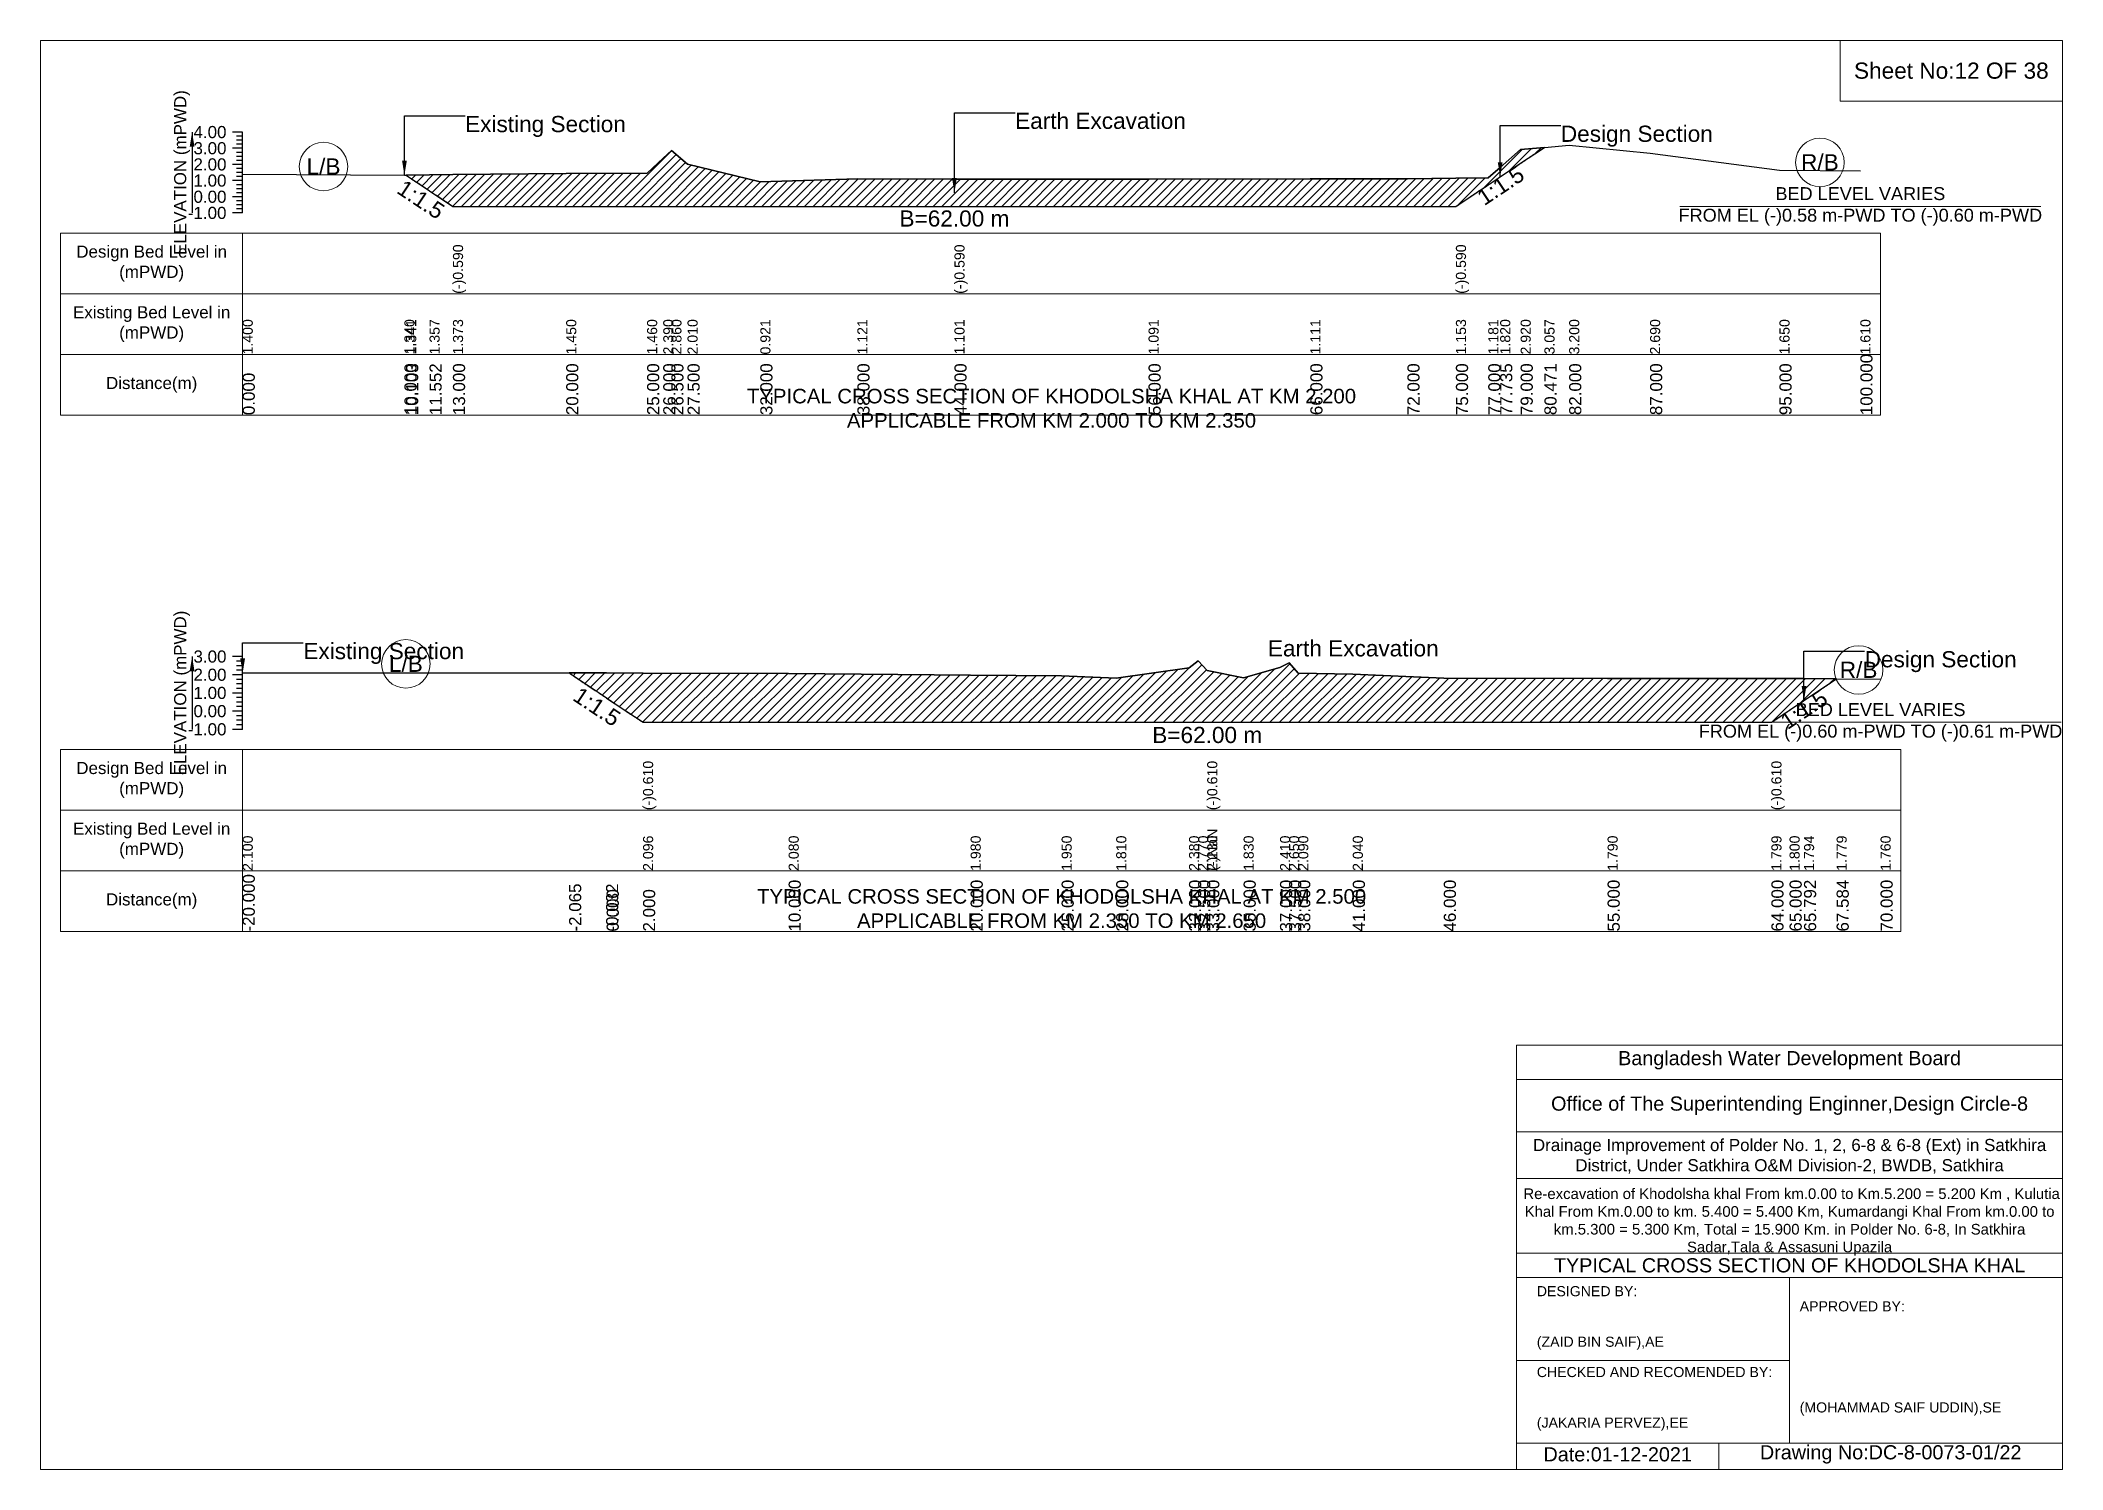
# Model space of a CAD drawing. Header units: inches. Extents: x 93000 to 476000, y -4242 to 0.
# Drawn here: x 210000 to 216000, y -4242 to 0 of the extents above; entities that cross this region are included whole.
import ezdxf

# ---------------------------------------------------------------- set-up
doc = ezdxf.new("R2010")
doc.units = ezdxf.units.IN
doc.header["$LTSCALE"] = 7
doc.header["$MEASUREMENT"] = 0
doc.linetypes.add('DASHED', pattern=[0.75, 0.5, -0.25])
for name, color, linetype, lineweight in [('Cross section Data Border', 7, 'Continuous', 9), ('Cross Section Labels', 7, 'Continuous', 9), ('Design_Bed_Level for Xsection', 7, 'DASHED', 25), ('Existing_Bed_Level for Xsection', 7, 'Continuous', 25), ('Long Section Labels', 7, 'Continuous', 9)]:
    doc.layers.add(name, color=color, linetype=linetype, lineweight=lineweight)
doc.styles.get("Standard").update_dxf_attribs({"font": 'arial.ttf'})
doc.dimstyles.get("Standard").update_dxf_attribs({"dimtxt": 0.18, "dimasz": 0.18, "dimexe": 0.18, "dimexo": 0.0625, "dimgap": 0.09, "dimtad": 0, "dimtih": 1, "dimtoh": 1, "dimdec": 4, "dimzin": 0, "dimdsep": 46, "dimtxsty": 'Standard', "dimcen": 0.09, "dimadec": 0, "dimazin": 0, "dimtfac": 1, "dimtdec": 4, "dimtofl": 0, "dimtmove": 0, "dimatfit": 3, "dimfxl": 1, "dimtolj": 1, "dimtzin": 0, "dimarcsym": 0})

msp = doc.modelspace()

# ---------------------------------------------------------------- texts
at = {"layer": 'Cross section Data Border', "attachment_point": 5}
for s, insert, char_height in [('Sheet No:12 OF 38', (215670, -90), 48), ('Bangladesh Water Development Board', (215190, -3027), 42), ('Office of The Superintending Enginner,Design Circle-8', (215190, -3162), 42)]:
    msp.add_mtext(s, dxfattribs=dict(at, insert=insert, char_height=char_height))
at = {"layer": 'Cross section Data Border'}
for s, insert, char_height, width, attachment_point in [('Design Bed Level in (mPWD)', (210330, -662.2), 36, 480, 5), ('Existing Bed Level in (mPWD)', (210330, -842.2), 36, 480, 5), ('Distance(m)', (210330, -1022.2), 36, 480, 5), ('Design Bed Level in (mPWD)', (210330, -2195), 36, 480, 5), ('Existing Bed Level in (mPWD)', (210330, -2375), 36, 480, 5), ('Distance(m)', (210330, -2555), 36, 480, 5), ('Drainage Improvement of Polder No. 1, 2, 6-8 & 6-8 (Ext) in Satkhira District, Under Satkhira O&M Division-2, BWDB, Satkhira', (215190, -3312), 36, 1680, 5), (' Re-excavation of Khodolsha khal From km.0.00 to Km.5.200 = 5.200 Km , Kulutia Khal From Km.0.00 to km. 5.400 = 5.400 Km, Kumardangi Khal From km.0.00 to km.5.300 = 5.300 Km, Total = 15.900 Km. in Polder No. 6-8, In Satkhira Sadar,Tala & Assasuni Upazila', (215190, -3507), 31.6143, 1620, 5), ('TYPICAL CROSS SECTION OF KHODOLSHA KHAL', (215190, -3636), 42, 1680, 5), ('DESIGNED BY:^J^J^J(ZAID BIN SAIF),AE', (214440, -3792), 30, 840, 4), ('APPROVED BY:^J^J^J^J^J^J(MOHAMMAD SAIF UDDIN),SE', (215220, -3912), 30, 840, 4), ('CHECKED AND RECOMENDED BY:^J^J^J(JAKARIA PERVEZ),EE', (214440, -4032), 30, 840, 4), ('Date:01-12-2021', (214680, -4197), 42, 840, 5), ('Drawing No:DC-8-0073-01/22', (215490, -4197), 42, 1320, 5)]:
    msp.add_mtext(s, dxfattribs=dict(at, insert=insert, char_height=char_height, width=width, attachment_point=attachment_point))
at = {"layer": 'Cross Section Labels'}
for s, insert, char_height, attachment_point in [('Existing Section', (211260, -224.2), 48, 1), ('Earth Excavation', (212892, -214.6), 48, 1), ('Design Section', (214511.3, -253), 48, 1), ('L/B', (210840, -374.4), 48, 5), ('R/B', (215280, -362), 48, 5), ('BED LEVEL VARIES ^JFROM EL (-)0.58 m-PWD TO (-)0.60 m-PWD', (215400, -492.5), 38.4, 5), ('B=62.00 m', (212712, -504.5), 48, 2), ('TYPICAL CROSS SECTION OF KHODOLSHA KHAL AT KM 2.200^JAPPLICABLE FROM KM 2.000 TO KM 2.350', (213000, -1092), 43.2, 5), ('Existing Section', (210780, -1788.5), 48, 1), ('Earth Excavation', (213642, -1780.4), 48, 1), ('L/B', (211084.2, -1850.6), 48, 5), ('R/B', (215394.8, -1868.5), 48, 5), ('Design Section', (215412.8, -1812.8), 48, 1), ('BED LEVEL VARIES ^JFROM EL (-)0.60 m-PWD TO (-)0.61 m-PWD', (215460, -2024), 38.4, 5), ('B=62.00 m', (213462, -2037.5), 48, 2), ('TYPICAL CROSS SECTION OF KHODOLSHA KHAL AT KM 2.500^JAPPLICABLE FROM KM 2.350 TO KM 2.650', (213030, -2577), 43.2, 5)]:
    msp.add_mtext(s, dxfattribs=dict(at, insert=insert, char_height=char_height, attachment_point=attachment_point))
at = {"layer": 'Cross Section Labels', "char_height": 48, "attachment_point": 2}
for insert, rotation in [((214319.3, -411), 33.69007), ((211142.5, -452.2), 326.30993), ((211664.7, -1957.6), 326.30993), ((215219.3, -1966.2), 33.69007)]:
    msp.add_mtext('1:1.5', dxfattribs=dict(at, insert=insert, rotation=rotation))
at = {"layer": 'Existing_Bed_Level for Xsection', "char_height": 36, "attachment_point": 5, "rotation": 90}
for insert in [(210420, -392.2), (210420, -1937)]:
    msp.add_mtext('ELEVATION (mPWD)', dxfattribs=dict(at, insert=insert))
at = {"layer": 'Existing_Bed_Level for Xsection', "char_height": 36, "attachment_point": 6}
for s, insert in [('4.00', (210552, -272.2)), ('3.00', (210552, -320.2)), ('2.00', (210552, -368.2)), ('1.00', (210552, -416.2)), ('0.00', (210552, -464.2)), ('-1.00', (210552, -512.2)), ('3.00', (210552, -1829)), ('2.00', (210552, -1883)), ('1.00', (210552, -1937)), ('0.00', (210552, -1991)), ('-1.00', (210552, -2045))]:
    msp.add_mtext(s, dxfattribs=dict(at, insert=insert))
at = {"layer": 'Long Section Labels', "attachment_point": 1, "rotation": 90}
for s, insert, char_height in [('(-)0.590', (211224, -752.2), 30), ('(-)0.590', (212712, -752.2), 30), ('(-)0.590', (214200, -752.2), 30), ('1.400', (210600, -932.2), 30), ('1.340', (211080, -932.2), 30), ('1.341', (211085, -932.2), 30), ('1.357', (211154.5, -932.2), 30), ('1.373', (211224, -932.2), 30), ('1.373', (211224, -932.2), 30), ('1.373', (211224, -932.2), 30), ('1.450', (211560, -932.2), 30), ('1.460', (211800, -932.2), 30), ('2.390', (211848, -932.2), 30), ('2.860', (211872, -932.2), 30), ('2.010', (211920, -932.2), 30), ('0.921', (212136, -932.2), 30), ('1.121', (212424, -932.2), 30), ('1.101', (212712, -932.2), 30), ('1.101', (212712, -932.2), 30), ('1.101', (212712, -932.2), 30), ('1.091', (213288, -932.2), 30), ('1.111', (213768, -932.2), 30), ('1.111', (213768, -932.2), 30), ('1.153', (214200, -932.2), 30), ('1.153', (214200, -932.2), 30), ('1.153', (214200, -932.2), 30), ('1.181', (214296, -932.2), 30), ('1.820', (214331.3, -932.2), 30), ('2.920', (214392, -932.2), 30), ('3.057', (214462.6, -932.2), 30), ('3.200', (214536, -932.2), 30), ('2.690', (214776, -932.2), 30), ('1.650', (215160, -932.2), 30), ('1.610', (215400, -932.2), 30), ('100.000', (215400, -1112.2), 36), ('0.000', (210600, -1112.2), 36), ('10.000', (211080, -1112.2), 36), ('10.103', (211085, -1112.2), 36), ('11.552', (211154.5, -1112.2), 36), ('13.000', (211224, -1112.2), 36), ('13.000', (211224, -1112.2), 36), ('13.000', (211224, -1112.2), 36), ('20.000', (211560, -1112.2), 36), ('25.000', (211800, -1112.2), 36), ('26.000', (211848, -1112.2), 36), ('26.500', (211872, -1112.2), 36), ('27.500', (211920, -1112.2), 36), ('32.000', (212136, -1112.2), 36), ('38.000', (212424, -1112.2), 36), ('44.000', (212712, -1112.2), 36), ('44.000', (212712, -1112.2), 36), ('44.000', (212712, -1112.2), 36), ('56.000', (213288, -1112.2), 36), ('66.000', (213768, -1112.2), 36), ('72.000', (214056, -1112.2), 36), ('75.000', (214200, -1112.2), 36), ('75.000', (214200, -1112.2), 36), ('75.000', (214200, -1112.2), 36), ('77.000', (214296, -1112.2), 36), ('77.735', (214331.3, -1112.2), 36), ('79.000', (214392, -1112.2), 36), ('80.471', (214462.6, -1112.2), 36), ('82.000', (214536, -1112.2), 36), ('87.000', (214776, -1112.2), 36), ('95.000', (215160, -1112.2), 36), ('(-)0.610', (211788, -2285), 30), ('(-)0.610', (213462, -2285), 30), ('(-)0.610', (215136, -2285), 30), ('2.100', (210600, -2465), 30), ('2.100', (210600, -2465), 30), ('2.100', (210600, -2465), 30), ('2.100', (210600, -2465), 30), ('2.096', (211788, -2465), 30), ('2.096', (211788, -2465), 30), ('2.096', (211788, -2465), 30), ('2.080', (212220, -2465), 30), ('1.980', (212760, -2465), 30), ('1.950', (213030, -2465), 30), ('1.810', (213192, -2465), 30), ('1.810', (213192, -2465), 30), ('2.380', (213408, -2465), 30), ('2.770', (213435, -2465), 30), ('(-)NaN', (213462, -2465), 30), ('2.230', (213462, -2465), 30), ('2.230', (213462, -2465), 30), ('1.830', (213570, -2465), 30), ('2.410', (213678, -2465), 30), ('2.650', (213705, -2465), 30), ('2.090', (213732, -2465), 30), ('2.040', (213894, -2465), 30), ('1.790', (214650, -2465), 30), ('1.799', (215136, -2465), 30), ('1.799', (215136, -2465), 30), ('1.799', (215136, -2465), 30), ('1.800', (215190, -2465), 30), ('1.794', (215232.8, -2465), 30), ('1.779', (215329.5, -2465), 30), ('1.760', (215460, -2465), 30), ('-20.000', (210600, -2645), 36), ('-2.065', (211568.5, -2645), 36), ('-0.032', (211678.2, -2645), 36), ('10.000', (212220, -2645), 36), ('20.000', (212760, -2645), 36), ('25.000', (213030, -2645), 36), ('28.000', (213192, -2645), 36), ('32.000', (213408, -2645), 36), ('32.500', (213435, -2645), 36), ('33.000', (213462, -2645), 36), ('33.000', (213462, -2645), 36), ('33.000', (213462, -2645), 36), ('35.000', (213570, -2645), 36), ('37.000', (213678, -2645), 36), ('37.500', (213705, -2645), 36), ('38.000', (213732, -2645), 36), ('41.000', (213894, -2645), 36), ('46.000', (214164, -2645), 36), ('55.000', (214650, -2645), 36), ('64.000', (215136, -2645), 36), ('64.000', (215136, -2645), 36), ('64.000', (215136, -2645), 36), ('65.000', (215190, -2645), 36), ('65.792', (215232.8, -2645), 36), ('67.584', (215329.5, -2645), 36), ('70.000', (215460, -2645), 36), ('0.000', (211680, -2645), 36), ('2.000', (211788, -2645), 36), ('2.000', (211788, -2645), 36), ('2.000', (211788, -2645), 36)]:
    msp.add_mtext(s, dxfattribs=dict(at, insert=insert, char_height=char_height))

# ---------------------------------------------------------------- hatches: boundary and pattern name
at = {"layer": 'Existing_Bed_Level for Xsection'}
h = msp.add_hatch(dxfattribs=at)
h.set_pattern_fill('ANSI31', color=256, scale=144, style=0)
h.paths.add_polyline_path([(211085, -399.8), (211154.5, -446.2), (211224, -492.5), (211560, -492.5), (211800, -492.5), (211848, -492.5), (211872, -492.5), (211920, -492.5), (212136, -492.5), (212424, -492.5), (212712, -492.5), (213288, -492.5), (213768, -492.5), (214056, -492.5), (214200, -492.5), (214296, -428.5), (214331.3, -405), (214392, -364.5), (214462.6, -317.5), (214392, -324), (214331.3, -376.8), (214296, -407.5), (214200, -408.9), (214056, -410.9), (213768, -410.9), (213288, -411.8), (212712, -411.4), (212424, -410.4), (212136, -420), (211920, -367.7), (211872, -326.9), (211848, -349.5), (211800, -394.1), (211560, -394.6), (211224, -398.3), (211154.5, -399.1)])
h = msp.add_hatch(dxfattribs=at)
h.set_pattern_fill('ANSI31', color=256, scale=162, style=0)
h.paths.add_polyline_path([(211568.5, -1877.6), (211678.2, -1950.8), (211680, -1952), (211788, -2024), (212220, -2024), (212760, -2024), (213030, -2024), (213192, -2024), (213408, -2024), (213435, -2024), (213462, -2024), (213570, -2024), (213678, -2024), (213705, -2024), (213732, -2024), (213894, -2024), (214164, -2024), (214650, -2024), (215136, -2024), (215190, -1988), (215232.8, -1959.5), (215329.5, -1895), (215232.8, -1894.2), (215190, -1893.8), (215136, -1893.9), (214650, -1894.4), (214164, -1893.3), (213894, -1880.9), (213732, -1878.2), (213705, -1847.9), (213678, -1860.9), (213570, -1892.2), (213462, -1870.6), (213435, -1841.5), (213408, -1862.5), (213192, -1893.3), (213030, -1885.7), (212760, -1884.1), (212220, -1878.7), (211788, -1877.9), (211680, -1877.6), (211678.2, -1877.6)])

# ---------------------------------------------------------------- linework, layer by layer
at = {"layer": 'Cross section Data Border'}
for points in [[(210000, 0), (216000, 0), (216000, -4242), (210000, -4242)], [(215340, 0), (216000, 0), (216000, -180), (215340, -180)], [(210060, -572.2), (215460, -572.2), (215460, -1112.2), (210060, -1112.2)], [(210060, -2105), (215520, -2105), (215520, -2645), (210060, -2645)]]:
    msp.add_lwpolyline(points, close=True, dxfattribs=at)
for points in [[(210600, -572.2), (210600, -1112.2)], [(210060, -752.2), (215460, -752.2)], [(210060, -932.2), (215460, -932.2)], [(210600, -2105), (210600, -2645)], [(210060, -2285), (215520, -2285)], [(210060, -2465), (215520, -2465)], [(214380, -4242), (214380, -2982), (216000, -2982)], [(214380, -3084), (216000, -3084)], [(214380, -3240), (216000, -3240)], [(214380, -3378), (216000, -3378)], [(214380, -3600), (216000, -3600)], [(214380, -3672), (216000, -3672)], [(215190, -3672), (215190, -4164)], [(214380, -3918), (215190, -3918)], [(214380, -4164), (216000, -4164)], [(214980, -4164), (214980, -4242)]]:
    msp.add_lwpolyline(points, dxfattribs=at)
at = {"layer": 'Cross Section Labels'}
for points in [[(214864.2, -492.5), (215935.8, -492.5)], [(214924.2, -2024), (215995.8, -2024)]]:
    msp.add_lwpolyline(points, dxfattribs=at)
for centre in [(215280, -362), (210840, -374.4), (211084.2, -1850.6), (215394.8, -1868.5)]:
    msp.add_circle(centre, 72, dxfattribs=at)
at = {"layer": 'Design_Bed_Level for Xsection'}
for points in [[(211085, -399.8), (211154.5, -446.2), (211224, -492.5), (212712, -492.5), (214200, -492.5), (214331.3, -405), (214462.6, -317.5)], [(211568.5, -1877.6), (211678.2, -1950.8), (211788, -2024), (213462, -2024), (215136, -2024), (215232.8, -1959.5), (215329.5, -1895)]]:
    msp.add_lwpolyline(points, dxfattribs=at)
at = {"layer": 'Existing_Bed_Level for Xsection'}
for points in [[(210600, -272.2), (210570, -272.2)], [(210600, -284.2), (210582, -284.2)], [(210600, -296.2), (210582, -296.2)], [(210600, -512.2), (210600, -464.2), (210600, -416.2), (210600, -368.2), (210600, -320.2), (210600, -272.2)], [(210600, -320.2), (210570, -320.2)], [(210600, -308.2), (210582, -308.2)], [(210600, -332.2), (210582, -332.2)], [(210600, -344.2), (210582, -344.2)], [(210600, -356.2), (210582, -356.2)], [(210600, -397), (211080, -399.9), (211085, -399.8), (211154.5, -399.1), (211224, -398.3), (211224, -398.3), (211560, -394.6), (211800, -394.1), (211848, -349.5), (211872, -326.9), (211920, -367.7), (212136, -420), (212424, -410.4), (212712, -411.4), (212712, -411.4), (213288, -411.8), (213768, -410.9), (214056, -410.9), (214200, -408.9), (214200, -408.9), (214296, -407.5), (214331.3, -376.8), (214392, -324), (214462.6, -317.5), (214536, -310.6), (214776, -335.1), (215160, -385), (215400, -386.9)], [(210600, -368.2), (210570, -368.2)], [(210600, -416.2), (210570, -416.2)], [(210600, -380.2), (210582, -380.2)], [(210600, -392.2), (210582, -392.2)], [(210600, -404.2), (210582, -404.2)], [(210600, -464.2), (210570, -464.2)], [(210600, -428.2), (210582, -428.2)], [(210600, -440.2), (210582, -440.2)], [(210600, -452.2), (210582, -452.2)], [(210600, -476.2), (210582, -476.2)], [(210600, -512.2), (210570, -512.2)], [(210600, -488.2), (210582, -488.2)], [(210600, -500.2), (210582, -500.2)], [(210600, -1829), (210570, -1829)], [(210600, -1842.5), (210582, -1842.5)], [(210600, -1856), (210582, -1856)], [(210600, -2045), (210600, -1991), (210600, -1937), (210600, -1883), (210600, -1829)], [(210600, -1877.6), (211568.5, -1877.6), (211678.2, -1877.6), (211680, -1877.6), (211788, -1877.9), (211788, -1877.9), (212220, -1878.7), (212760, -1884.1), (213030, -1885.7), (213192, -1893.3), (213408, -1862.5), (213435, -1841.5), (213462, -1870.6), (213462, -1870.6), (213570, -1892.2), (213678, -1860.9), (213705, -1847.9), (213732, -1878.2), (213894, -1880.9), (214164, -1893.3), (214650, -1894.4), (215136, -1893.9), (215136, -1893.9), (215190, -1893.8), (215232.8, -1894.2), (215329.5, -1895), (215460, -1896)], [(210600, -1883), (210570, -1883)], [(210600, -1869.5), (210582, -1869.5)], [(210600, -1896.5), (210582, -1896.5)], [(210600, -1910), (210582, -1910)], [(210600, -1937), (210570, -1937)], [(210600, -1923.5), (210582, -1923.5)], [(210600, -1950.5), (210582, -1950.5)], [(210600, -1964), (210582, -1964)], [(210600, -1977.5), (210582, -1977.5)], [(210600, -1991), (210570, -1991)], [(210600, -2004.5), (210582, -2004.5)], [(210600, -2018), (210582, -2018)], [(210600, -2031.5), (210582, -2031.5)], [(210600, -2045), (210570, -2045)]]:
    msp.add_lwpolyline(points, dxfattribs=at)
for points in [[(211085, -399.8), (211154.5, -446.2), (211224, -492.5), (211224, -492.5), (211560, -492.5), (211800, -492.5), (211848, -492.5), (211872, -492.5), (211920, -492.5), (212136, -492.5), (212424, -492.5), (212712, -492.5), (212712, -492.5), (213288, -492.5), (213768, -492.5), (214056, -492.5), (214200, -492.5), (214200, -492.5), (214296, -428.5), (214331.3, -405), (214392, -364.5), (214462.6, -317.5), (214392, -324), (214331.3, -376.8), (214296, -407.5), (214200, -408.9), (214200, -408.9), (214056, -410.9), (213768, -410.9), (213288, -411.8), (212712, -411.4), (212712, -411.4), (212424, -410.4), (212136, -420), (211920, -367.7), (211872, -326.9), (211848, -349.5), (211800, -394.1), (211560, -394.6), (211224, -398.3), (211224, -398.3), (211154.5, -399.1)], [(211568.5, -1877.6), (211568.5, -1877.6), (211678.2, -1950.8), (211680, -1952), (211788, -2024), (211788, -2024), (212220, -2024), (212760, -2024), (213030, -2024), (213192, -2024), (213408, -2024), (213435, -2024), (213462, -2024), (213462, -2024), (213570, -2024), (213678, -2024), (213705, -2024), (213732, -2024), (213894, -2024), (214164, -2024), (214650, -2024), (215136, -2024), (215136, -2024), (215190, -1988), (215232.8, -1959.5), (215329.5, -1895), (215232.8, -1894.2), (215190, -1893.8), (215136, -1893.9), (215136, -1893.9), (214650, -1894.4), (214164, -1893.3), (213894, -1880.9), (213732, -1878.2), (213705, -1847.9), (213678, -1860.9), (213570, -1892.2), (213462, -1870.6), (213462, -1870.6), (213435, -1841.5), (213408, -1862.5), (213192, -1893.3), (213030, -1885.7), (212760, -1884.1), (212220, -1878.7), (211788, -1877.9), (211788, -1877.9), (211680, -1877.6), (211678.2, -1877.6), (211568.5, -1877.6)]]:
    msp.add_lwpolyline(points, close=True, dxfattribs=at)

msp.set_redraw_order([(e.dxf.handle, doc.entitydb.next_handle()) for e in msp.query("TEXT MTEXT ATTDEF DIMENSION ARC_DIMENSION")])  # texts and dimensions are drawn at this point

# ---------------------------------------------------------------- leaders
at = {"layer": 'Cross Section Labels', "annotation_type": 0, "has_hookline": 1, "hookline_direction": 0}
for points, text_width in [([(211080, -399.9), (211080, -224.2), (211259.9, -224.2)], 467.2), ([(212712, -451.9), (212712, -214.6), (212891.9, -214.6)], 497), ([(214331.3, -405), (214331.3, -253), (214511.2, -253)], 441.2), ([(210600, -1877.6), (210600, -1788.5), (210779.9, -1788.5)], 467.2), ([(215232.8, -1959.5), (215232.8, -1812.8), (215412.7, -1812.8)], 441.2)]:
    msp.add_leader(points, dimstyle='Standard', override={"dimasz": 43.2}, dxfattribs=dict(at, text_width=text_width))
at = {"layer": 'Existing_Bed_Level for Xsection'}
for points in [[(210450, -272.2), (210450, -512.2)], [(210450, -1829), (210450, -2045)]]:
    msp.add_leader(points, dimstyle='Standard', override={"dimasz": 43.2}, dxfattribs=at)

doc.saveas('drawing.dxf')
